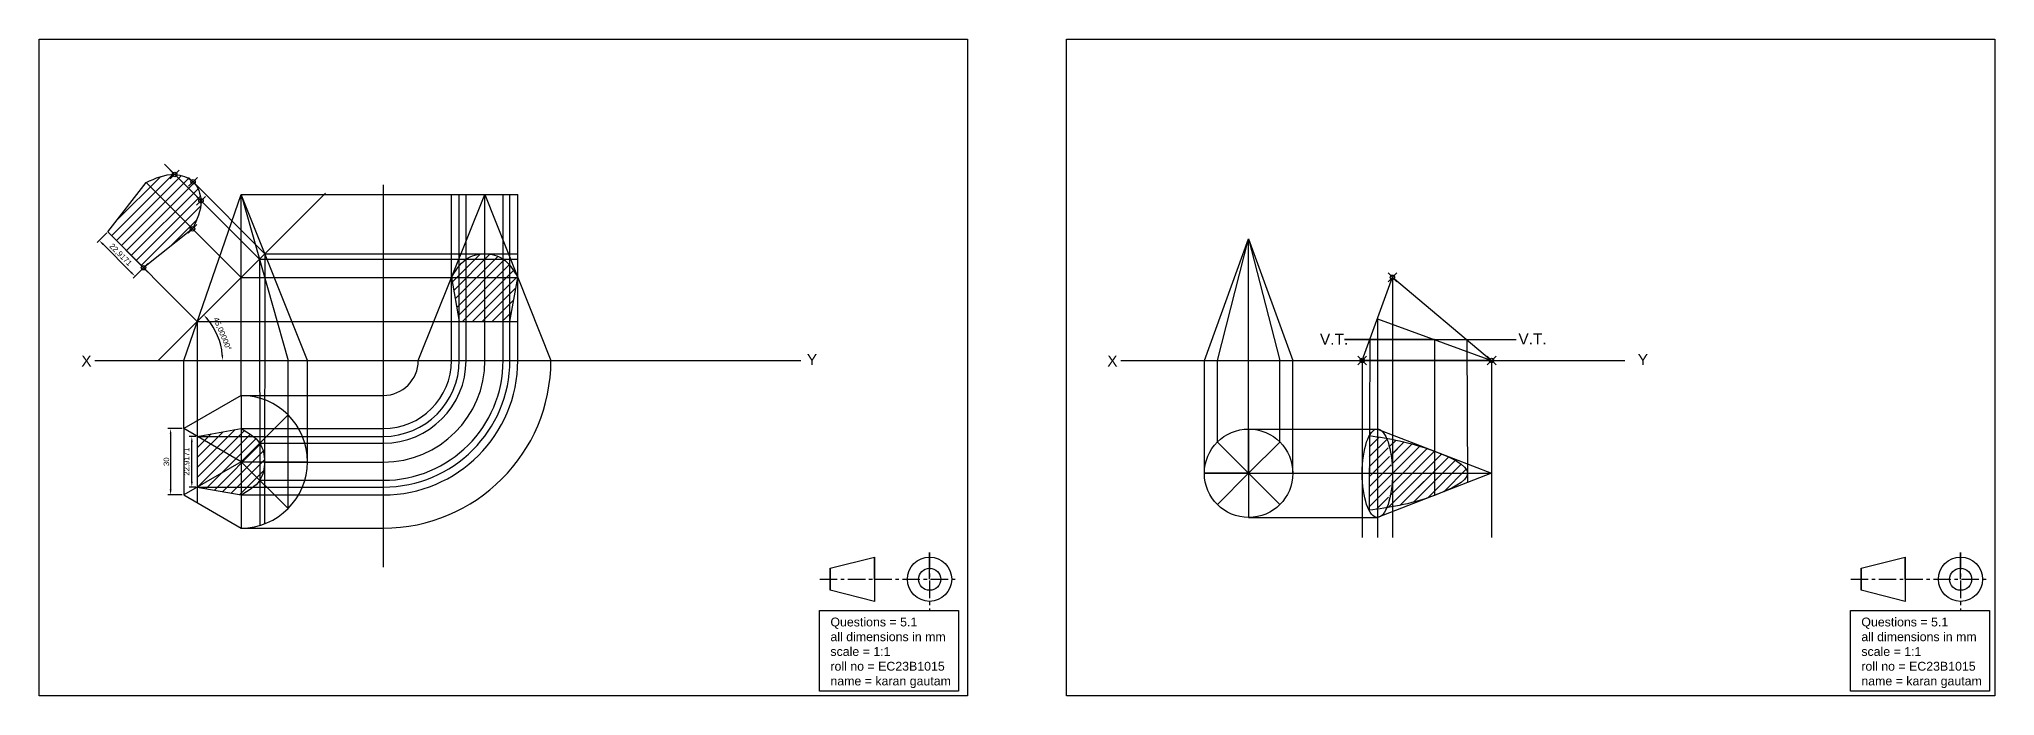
# Model space of a CAD drawing. Header units: millimetres. Extents: x 1164 to 2609, y 1949 to 2246.
# Drawn here: x 1724 to 2609, y 1949 to 2246 of the extents above; entities that cross this region are included whole.
import ezdxf

# ---------------------------------------------------------------- set-up
doc = ezdxf.new("R2010")
doc.units = ezdxf.units.MM
doc.header["$PDMODE"] = 35
doc.header["$PDSIZE"] = 2
doc.linetypes.add('CENTER', pattern=[50.8, 31.75, -6.35, 6.35, -6.35])
doc.styles.get("Standard").update_dxf_attribs({"font": 'arial.ttf'})
doc.dimstyles.new('ISO-25', dxfattribs={"dimtxt": 2.5, "dimasz": 2.5, "dimexe": 1.25, "dimexo": 0.625, "dimtad": 1, "dimtxsty": 'Standard', "dimcen": 2.5, "dimadec": 0, "dimazin": 0, "dimtfac": 1, "dimtmove": 0, "dimatfit": 3, "dimfxl": 1, "dimarcsym": 0})

msp = doc.modelspace()

# ---------------------------------------------------------------- texts
at = {"attachment_point": 1}
for s, width, insert, char_height in [('V.T.', 8.7361336, (2303.76566, 2112.43703), 5), ('V.T.', 8.7361336, (2393.53591, 2112.55972), 5), ('X', 8.7361336, (1743.45075, 2102.53297), 5), ('Y', 8.7361336, (2071.66589, 2103.19505), 5), ('X', 8.7361336, (2207.55343, 2102.53297), 5), ('Y', 8.7361336, (2447.52248, 2103.19505), 5), ('Questions = 5.1\\Pall dimensions in mm\\Pscale = 1:1\\Proll no = EC23B1015\\Pname = karan gautam', 79.9157601, (2082.32157, 1984.02073), 4), ('Questions = 5.1\\Pall dimensions in mm\\Pscale = 1:1\\Proll no = EC23B1015\\Pname = karan gautam', 79.9157601, (2548.66557, 1984.02073), 4)]:
    msp.add_mtext_dynamic_manual_height_columns(s, width=width, gutter_width=12.5, heights=[0], dxfattribs=dict(at, insert=insert, char_height=char_height))

# ---------------------------------------------------------------- blocks, each defined once
blk = doc.blocks.new('*D8')
at = {"color": 0, "lineweight": -2, "transparency": 16777216}
blk.add_arc((1778.26, 2100.31), 29.09, 4.92596, 40.07404, dxfattribs=at)
at = {"color": 0, "transparency": 16777216}
for points in [[(1800.22, 2118.75), (1800.83, 2119.32), (1798.83, 2120.88)], [(1807.66, 2102.82), (1806.83, 2102.79), (1807.35, 2100.31)]]:
    blk.add_solid(points, dxfattribs=at)
at = {"layer": 'Defpoints', "color": 0, "transparency": 16777216}
for p in [(1853.91, 2175.95), (1806.36, 2107.84), (1749.57, 2100.31), (1778.26, 2100.31), (2068.91, 2100.31)]:
    blk.add_point(p, dxfattribs=at)
at = {"color": 0, "transparency": 16777216, "insert": (1807.1, 2112.25), "char_height": 2.5, "attachment_point": 5, "rotation": 292.5}
blk.add_mtext('45,00000°', dxfattribs=at)
blk = doc.blocks.new('*D10')
at = {"color": 0, "lineweight": -2, "transparency": 16777216}
for p, q in [((1754.95, 2157.98), (1750.67, 2153.7)), ((1753.32, 2152.82), (1765.99, 2140.15)), ((1771.16, 2141.78), (1766.87, 2137.5))]:
    blk.add_line(p, q, dxfattribs=at)
at = {"color": 0, "transparency": 16777216}
for points in [[(1753.62, 2153.11), (1753.03, 2152.52), (1751.55, 2154.58)], [(1766.29, 2140.44), (1765.7, 2139.85), (1767.76, 2138.38)]]:
    blk.add_solid(points, dxfattribs=at)
at = {"layer": 'Defpoints', "color": 0, "transparency": 16777216}
for p in [(1755.4, 2158.43), (1771.6, 2142.22), (1767.76, 2138.38)]:
    blk.add_point(p, dxfattribs=at)
at = {"color": 0, "transparency": 16777216, "insert": (1761.16, 2147.99), "char_height": 2.5, "attachment_point": 5, "rotation": 315}
blk.add_mtext('22,9171', dxfattribs=at)
blk = doc.blocks.new('*D11')
at = {"color": 0, "lineweight": -2, "transparency": 16777216}
for p, q in [((1795.3, 2065.96), (1792.2, 2065.96)), ((1793.45, 2045.54), (1793.45, 2063.46)), ((1795.3, 2043.04), (1792.2, 2043.04))]:
    blk.add_line(p, q, dxfattribs=at)
at = {"color": 0, "transparency": 16777216}
for points in [[(1793.03, 2063.46), (1793.86, 2063.46), (1793.45, 2065.96)], [(1793.03, 2045.54), (1793.86, 2045.54), (1793.45, 2043.04)]]:
    blk.add_solid(points, dxfattribs=at)
at = {"layer": 'Defpoints', "color": 0, "transparency": 16777216}
for p in [(1793.45, 2065.96), (1795.92, 2065.96), (1795.92, 2043.04)]:
    blk.add_point(p, dxfattribs=at)
at = {"color": 0, "transparency": 16777216, "insert": (1791.32, 2054.5), "char_height": 2.5, "attachment_point": 5, "rotation": 90}
blk.add_mtext('22,9171', dxfattribs=at)
blk = doc.blocks.new('*D12')
at = {"color": 0, "lineweight": -2, "transparency": 16777216}
for p, q in [((1789.16, 2069.5), (1782.61, 2069.5)), ((1783.86, 2067), (1783.86, 2042)), ((1789.16, 2039.5), (1782.61, 2039.5))]:
    blk.add_line(p, q, dxfattribs=at)
at = {"color": 0, "transparency": 16777216}
for points in [[(1783.44, 2067), (1784.28, 2067), (1783.86, 2069.5)], [(1783.44, 2042), (1784.28, 2042), (1783.86, 2039.5)]]:
    blk.add_solid(points, dxfattribs=at)
at = {"layer": 'Defpoints', "color": 0, "transparency": 16777216}
for p in [(1789.78, 2069.5), (1783.86, 2039.5), (1789.78, 2039.5)]:
    blk.add_point(p, dxfattribs=at)
at = {"color": 0, "transparency": 16777216, "insert": (1781.96, 2054.5), "char_height": 2.5, "attachment_point": 5, "rotation": 90}
blk.add_mtext('30', dxfattribs=at)
blk = doc.blocks.new('*U15')
at = {"color": 7, "true_color": 0xffffff}
blk.add_line((0, -10), (0, 10), dxfattribs=at)
blk = doc.blocks.new('*U16')
at = {"color": 0, "linetype": 'ByBlock', "lineweight": -2, "transparency": 16777216}
for p, rotation in [((2264.44, 2056.35), 45.00000000000001), ((2278.58, 2056.35), 315), ((2261.51, 2049.28), 90), ((2264.44, 2042.21), 135), ((2271.51, 2039.28), 180), ((2278.58, 2042.21), 225), ((2281.51, 2049.28), 270)]:
    blk.add_blockref('*U15', p, dxfattribs=dict(at, rotation=rotation))
blk.add_blockref('*U15', (2271.51, 2059.28), dxfattribs=at)

# ---------------------------------------------------------------- dimensions: what is measured, and where the dimension line sits
at = {"color": 7, "true_color": 0xffffff}
dim = msp.add_angular_dim_2l(base=(1806.36076, 2107.83593), line1=((1749.56857, 2100.30754), (2068.90952, 2100.30754)), line2=((1778.26443, 2100.30754), (1853.9108, 2175.95391)), dimstyle='ISO-25', override={"dimadec": 5}, dxfattribs=at)
dim.commit()
dim.dimension.update_dxf_attribs({"geometry": '*D8', "text_midpoint": (1807.10319, 2112.25294)})
dim = msp.add_aligned_dim(p1=(1755.3951, 2158.42601), p2=(1771.59994, 2142.22117), distance=-5.43294, dimstyle='ISO-25', override={"dimdec": 4}, dxfattribs=at)
dim.commit()
dim.dimension.update_dxf_attribs({"geometry": '*D10', "text_midpoint": (1761.16014, 2147.98621)})
dim = msp.add_linear_dim(base=(1783.86141, 2039.49608), p1=(1789.78367, 2069.49608), p2=(1789.78367, 2039.49608), angle=90, dimstyle='ISO-25', dxfattribs=at)
dim.commit()
dim.dimension.update_dxf_attribs({"geometry": '*D12', "text_midpoint": (1781.95912, 2054.49608)})
dim = msp.add_linear_dim(base=(1793.44721, 2065.95762), p1=(1795.92282, 2043.04052), p2=(1795.92282, 2065.95762), angle=90, dimstyle='ISO-25', override={"dimdec": 4}, dxfattribs=at)
dim.commit()
dim.dimension.update_dxf_attribs({"geometry": '*D11', "text_midpoint": (1791.31982, 2054.49907)})

# ---------------------------------------------------------------- hatches: boundary and pattern name
h = msp.add_hatch()
h.set_pattern_fill('ANSI31', color=256)
h.paths.add_polyline_path([(1793.75012, 2159.82186), (1772.76424, 2180.80773), (1755.3951, 2158.42601), (1771.59994, 2142.22117)])
edge = h.paths.add_edge_path()
edge.add_spline(control_points=[(1785.6997, 2184.40836), (1781.18875, 2184.61752), (1776.9765, 2182.71263), (1772.76424, 2180.80773)], knot_values=[0, 0, 0, 0, 13.427238225, 13.427238225, 13.427238225, 13.427238225], degree=3, periodic=0)
edge.add_line((1772.76424, 2180.80773), (1793.75012, 2159.82186))
edge.add_spline(control_points=[(1793.75012, 2159.82186), (1795.76101, 2163.94371), (1797.7719, 2168.06556), (1797.59253, 2172.51553)], knot_values=[0, 0, 0, 0, 13.26248635, 13.26248635, 13.26248635, 13.26248635], degree=3, periodic=0)
edge.add_line((1797.59253, 2172.51553), (1785.6997, 2184.40836))
edge = h.paths.add_edge_path(flags=17)
edge.add_spline(control_points=[(1797.59253, 2172.51553), (1797.47133, 2175.52248), (1796.35005, 2178.67924), (1794.25186, 2180.85423)], knot_values=[22.710240037, 22.710240037, 22.710240037, 22.710240037, 31.672000618, 31.672000618, 31.672000618, 31.672000618], degree=3, periodic=0)
edge.add_line((1794.25186, 2180.85423), (1794.02535, 2181.08148))
edge.add_spline(control_points=[(1794.02535, 2181.08148), (1791.85705, 2183.18646), (1788.71179, 2184.2687), (1785.6997, 2184.40836)], knot_values=[0, 0, 0, 0, 8.96574261, 8.96574261, 8.96574261, 8.96574261], degree=3, periodic=0)
edge.add_line((1785.6997, 2184.40836), (1797.59253, 2172.51553))
h = msp.add_hatch()
h.set_pattern_fill('ANSI31', color=256)
edge = h.paths.add_edge_path()
edge.add_line((1914.42314, 2137.80754), (1910.99947, 2137.80754))
edge.add_spline(control_points=[(1910.99947, 2137.80754), (1910.97021, 2137.75693), (1910.94096, 2137.70631), (1910.91171, 2137.65569)], knot_values=[0.051884834, 0.051884834, 0.051884834, 0.051884834, 0.220293741, 0.220293741, 0.220293741, 0.220293741], degree=3, periodic=0)
edge.add_line((1910.91171, 2137.65569), (1914.42314, 2117.93211))
edge.add_line((1914.42314, 2117.93211), (1914.42314, 2137.80754))
edge = h.paths.add_edge_path()
edge.add_spline(control_points=[(1914.42314, 2143.10625), (1913.14677, 2141.50216), (1912.06968, 2139.65897), (1910.99947, 2137.80754)], knot_values=[0.220293741, 0.220293741, 0.220293741, 0.220293741, 6.380916131, 6.380916131, 6.380916131, 6.380916131], degree=3, periodic=0)
edge.add_line((1910.99947, 2137.80754), (1914.42314, 2137.80754))
edge.add_line((1914.42314, 2137.80754), (1914.42314, 2143.10625))
h.paths.add_polyline_path([(1926.04443, 2146.07558), (1917.50742, 2146.07558), (1917.50742, 2137.80754), (1926.04443, 2137.80754)])
h.paths.add_polyline_path([(1926.04443, 2137.80754), (1917.50742, 2137.80754), (1917.50742, 2117.93211), (1926.04443, 2117.93211)])
h.paths.add_polyline_path([(1934.28395, 2146.07558), (1926.04443, 2146.07558), (1926.04443, 2137.80754), (1934.28395, 2137.80754)])
h.paths.add_polyline_path([(1934.28395, 2137.80754), (1926.04443, 2137.80754), (1926.04443, 2117.93211), (1934.28395, 2117.93211)])
h.paths.add_polyline_path([(1940.88468, 2137.80754), (1937.34024, 2137.80754), (1937.34024, 2117.93211)])
h.paths.add_polyline_path([(1937.34024, 2137.80754), (1934.28395, 2137.80754), (1934.28395, 2117.93211), (1937.34024, 2117.93211)])
edge = h.paths.add_edge_path()
edge.add_spline(control_points=[(1937.34024, 2143.21037), (1936.43396, 2144.30346), (1935.43629, 2145.28443), (1934.28395, 2146.07558)], knot_values=[28.224766129, 28.224766129, 28.224766129, 28.224766129, 32.490112254, 32.490112254, 32.490112254, 32.490112254], degree=3, periodic=0)
edge.add_line((1934.28395, 2146.07558), (1934.28395, 2137.80754))
edge.add_line((1934.28395, 2137.80754), (1937.34024, 2137.80754))
edge.add_line((1937.34024, 2137.80754), (1937.34024, 2143.21037))
edge = h.paths.add_edge_path()
edge.add_spline(control_points=[(1940.88468, 2138.0083), (1939.76669, 2139.82024), (1938.64871, 2141.63218), (1937.34024, 2143.21037)], knot_values=[32.490112254, 32.490112254, 32.490112254, 32.490112254, 38.648328765, 38.648328765, 38.648328765, 38.648328765], degree=3, periodic=0)
edge.add_line((1937.34024, 2143.21037), (1937.34024, 2137.80754))
edge.add_line((1937.34024, 2137.80754), (1940.88468, 2137.80754))
edge.add_line((1940.88468, 2137.80754), (1940.88468, 2138.0083))
edge = h.paths.add_edge_path()
edge.add_spline(control_points=[(1917.50742, 2146.07558), (1916.33341, 2145.26087), (1915.32818, 2144.24367), (1914.42314, 2143.10625)], knot_values=[6.380916131, 6.380916131, 6.380916131, 6.380916131, 10.749205717, 10.749205717, 10.749205717, 10.749205717], degree=3, periodic=0)
edge.add_line((1914.42314, 2143.10625), (1914.42314, 2137.80754))
edge.add_line((1914.42314, 2137.80754), (1917.50742, 2137.80754))
edge.add_line((1917.50742, 2137.80754), (1917.50742, 2146.07558))
h.paths.add_polyline_path([(1917.50742, 2137.80754), (1914.42314, 2137.80754), (1914.42314, 2117.93211), (1917.50742, 2117.93211)])
edge = h.paths.add_edge_path()
edge.add_line((1926.04443, 2148.52182), (1925.72564, 2148.52182))
edge.add_spline(control_points=[(1925.72564, 2148.52182), (1922.76555, 2148.49344), (1919.81145, 2147.67446), (1917.50742, 2146.07558)], knot_values=[10.749205717, 10.749205717, 10.749205717, 10.749205717, 19.322014969, 19.322014969, 19.322014969, 19.322014969], degree=3, periodic=0)
edge.add_line((1917.50742, 2146.07558), (1926.04443, 2146.07558))
edge.add_line((1926.04443, 2146.07558), (1926.04443, 2148.52182))
edge = h.paths.add_edge_path()
edge.add_spline(control_points=[(1934.28395, 2146.07558), (1931.9619, 2147.66982), (1929.01178, 2148.49336), (1926.04443, 2148.52182)], knot_values=[0, 0, 0, 0, 8.594986781, 8.594986781, 8.594986781, 8.594986781], degree=3, periodic=0)
edge.add_line((1926.04443, 2148.52182), (1926.04443, 2146.07558))
edge.add_line((1926.04443, 2146.07558), (1934.28395, 2146.07558))
h = msp.add_hatch()
h.set_pattern_fill('ANSI31', color=256)
h.paths.add_polyline_path([(1815.76443, 2069.49608), (1795.91247, 2065.95762), (1815.76443, 2054.49608)])
h.paths.add_polyline_path([(1795.91247, 2065.95762), (1795.92282, 2043.04052), (1815.76443, 2054.49608)])
h.paths.add_polyline_path([(1815.76443, 2054.49608), (1795.92282, 2043.04052), (1815.76443, 2039.49608)])
edge = h.paths.add_edge_path()
edge.add_line((1815.76443, 2054.49608), (1815.76443, 2039.49608))
edge.add_spline(control_points=[(1815.76443, 2039.49608), (1819.01941, 2041.35143), (1822.27438, 2043.20678), (1824.16371, 2046.09681)], knot_values=[0, 0, 0, 0, 10.682574073, 10.682574073, 10.682574073, 10.682574073], degree=3, periodic=0)
edge.add_line((1824.16371, 2046.09681), (1815.76443, 2054.49608))
h.paths.add_polyline_path([(1824.15268, 2054.49608), (1815.76443, 2054.49608), (1824.16371, 2046.09681)], flags=17)
h.paths.add_polyline_path([(1824.14169, 2062.87333), (1815.76443, 2054.49608), (1824.15268, 2054.49608)])
edge = h.paths.add_edge_path()
edge.add_spline(control_points=[(1824.14169, 2062.87333), (1822.25083, 2065.76324), (1819.00763, 2067.62966), (1815.76443, 2069.49608)], knot_values=[0, 0, 0, 0, 10.678911427, 10.678911427, 10.678911427, 10.678911427], degree=3, periodic=0)
edge.add_line((1815.76443, 2069.49608), (1815.76443, 2054.49608))
edge.add_line((1815.76443, 2054.49608), (1824.14169, 2062.87333))
edge = h.paths.add_edge_path()
edge.add_spline(control_points=[(1824.16371, 2046.09681), (1825.6706, 2048.40183), (1826.30876, 2051.36505), (1826.32475, 2054.33633)], knot_values=[19.488699459, 19.488699459, 19.488699459, 19.488699459, 28.008894415, 28.008894415, 28.008894415, 28.008894415], degree=3, periodic=0)
edge.add_line((1826.32475, 2054.33633), (1826.32501, 2054.49608))
edge.add_line((1826.32501, 2054.49608), (1824.15268, 2054.49608))
edge.add_line((1824.15268, 2054.49608), (1824.16371, 2046.09681))
edge = h.paths.add_edge_path()
edge.add_spline(control_points=[(1826.32501, 2054.49608), (1826.31867, 2057.51518), (1825.67455, 2060.53057), (1824.14169, 2062.87333)], knot_values=[0, 0, 0, 0, 8.657093186, 8.657093186, 8.657093186, 8.657093186], degree=3, periodic=0)
edge.add_line((1824.14169, 2062.87333), (1824.15268, 2054.49608))
edge.add_line((1824.15268, 2054.49608), (1826.32501, 2054.49608))
h = msp.add_hatch()
h.set_pattern_fill('ANSI31', color=256)
edge = h.paths.add_edge_path()
edge.add_spline(control_points=[(2329.72497, 2065.75731), (2328.52238, 2065.94176), (2327.32681, 2066.11864), (2326.13125, 2066.29552)], knot_values=[0, 0, 0, 0, 4.083941727, 4.083941727, 4.083941727, 4.083941727], degree=3, periodic=0)
edge.add_line((2326.13125, 2066.29552), (2326.06216, 2049.28327))
edge.add_line((2326.06216, 2049.28327), (2329.72497, 2049.28327))
edge.add_line((2329.72497, 2049.28327), (2329.72497, 2065.75731))
edge = h.paths.add_edge_path()
edge.add_ellipse((2329.72497, 2049.28327), major_axis=(0, 20), ratio=0.341743063, start_angle=270, end_angle=322.16344298)
edge.add_spline(control_points=[(2333.91755, 2065.07854), (2332.50355, 2065.32254), (2331.1096, 2065.54494), (2329.72497, 2065.75731)], knot_values=[4.083941727, 4.083941727, 4.083941727, 4.083941727, 8.786056275, 8.786056275, 8.786056275, 8.786056275], degree=3, periodic=0)
edge.add_line((2329.72497, 2065.75731), (2329.72497, 2049.28327))
edge.add_line((2329.72497, 2049.28327), (2336.55983, 2049.28327))
edge = h.paths.add_edge_path(flags=17)
edge.add_spline(control_points=[(2336.55983, 2064.59962), (2335.66976, 2064.76928), (2334.78984, 2064.92802), (2333.91755, 2065.07854)], knot_values=[8.786056275, 8.786056275, 8.786056275, 8.786056275, 11.686757461, 11.686757461, 11.686757461, 11.686757461], degree=3, periodic=0)
edge.add_ellipse((2329.72497, 2049.28327), major_axis=(0, 20), ratio=0.341743063, start_angle=270, end_angle=322.16344298, ccw=False)
edge.add_line((2336.55983, 2049.28327), (2336.55983, 2064.59962))
edge = h.paths.add_edge_path()
edge.add_spline(control_points=[(2355.56929, 2059.28327), (2348.37544, 2061.97847), (2342.2595, 2063.51314), (2336.55983, 2064.59962)], knot_values=[11.686757461, 11.686757461, 11.686757461, 11.686757461, 30.261689527, 30.261689527, 30.261689527, 30.261689527], degree=3, periodic=0)
edge.add_line((2336.55983, 2064.59962), (2336.55983, 2049.28327))
edge.add_line((2336.55983, 2049.28327), (2355.56929, 2049.28327))
edge.add_line((2355.56929, 2049.28327), (2355.56929, 2059.28327))
edge = h.paths.add_edge_path()
edge.add_spline(control_points=[(2370.49539, 2049.3065), (2370.46073, 2052.99916), (2362.5129, 2056.68181), (2355.56929, 2059.28327)], knot_values=[30.261689527, 30.261689527, 30.261689527, 30.261689527, 48.190496186, 48.190496186, 48.190496186, 48.190496186], degree=3, periodic=0)
edge.add_line((2357.8599, 2058.39696), (2355.56929, 2059.28327))
edge.add_line((2355.56929, 2059.28327), (2355.56929, 2049.28327))
edge.add_line((2355.56929, 2049.28327), (2370.49551, 2049.28327))
edge.add_line((2370.49551, 2049.28327), (2370.49539, 2049.3065))
edge.add_spline(control_points=[(2370.49539, 2049.3065), (2370.49546, 2049.29876), (2370.4955, 2049.29101), (2370.49551, 2049.28327)], knot_values=[48.190496186, 48.190496186, 48.190496186, 48.190496186, 48.228100181, 48.228100181, 48.228100181, 48.228100181], degree=3, periodic=0)
edge = h.paths.add_edge_path()
edge.add_spline(control_points=[(2355.56929, 2039.28327), (2362.53318, 2041.87458), (2370.49694, 2045.58282), (2370.49551, 2049.28327)], knot_values=[0, 0, 0, 0, 17.966410654, 17.966410654, 17.966410654, 17.966410654], degree=3, periodic=0)
edge.add_line((2370.49551, 2049.28327), (2355.56929, 2049.28327))
edge.add_line((2355.56929, 2049.28327), (2355.56929, 2039.28327))
edge.add_line((2355.56929, 2039.28327), (2358.14522, 2040.27997))
edge = h.paths.add_edge_path()
edge.add_line((2355.56929, 2049.28327), (2336.55983, 2049.28327))
edge.add_line((2336.55983, 2049.28327), (2336.55983, 2034.10342))
edge.add_spline(control_points=[(2336.55983, 2034.10342), (2342.26566, 2035.12554), (2348.38547, 2036.61011), (2355.56929, 2039.28327)], knot_values=[66.194510834, 66.194510834, 66.194510834, 66.194510834, 84.728323981, 84.728323981, 84.728323981, 84.728323981], degree=3, periodic=0)
edge.add_line((2355.56929, 2039.28327), (2355.56929, 2049.28327))
edge = h.paths.add_edge_path()
edge.add_ellipse((2329.72497, 2049.28327), major_axis=(0, 20), ratio=0.341743063, start_angle=218.67262647, end_angle=270)
edge.add_line((2336.55983, 2049.28327), (2329.72497, 2049.28327))
edge.add_line((2329.72497, 2049.28327), (2329.72497, 2033.03209))
edge.add_spline(control_points=[(2329.72497, 2033.03209), (2331.13507, 2033.22917), (2332.55501, 2033.43724), (2333.99587, 2033.66869)], knot_values=[87.532784781, 87.532784781, 87.532784781, 87.532784781, 92.305371637, 92.305371637, 92.305371637, 92.305371637], degree=3, periodic=0)
edge = h.paths.add_edge_path()
edge.add_line((2329.72497, 2049.28327), (2326.06216, 2049.28327))
edge.add_line((2326.06216, 2049.28327), (2325.99411, 2032.5257))
edge.add_spline(control_points=[(2325.99411, 2032.5257), (2327.23516, 2032.69163), (2328.47621, 2032.85755), (2329.72497, 2033.03209)], knot_values=[92.305371637, 92.305371637, 92.305371637, 92.305371637, 96.531877844, 96.531877844, 96.531877844, 96.531877844], degree=3, periodic=0)
edge.add_line((2329.72497, 2033.03209), (2329.72497, 2049.28327))
edge = h.paths.add_edge_path(flags=17)
edge.add_ellipse((2329.72497, 2049.28327), major_axis=(0, 20), ratio=0.341743063, start_angle=218.67262647, end_angle=270, ccw=False)
edge.add_spline(control_points=[(2333.99587, 2033.66869), (2334.84255, 2033.80469), (2335.69645, 2033.94876), (2336.55983, 2034.10342)], knot_values=[84.728323981, 84.728323981, 84.728323981, 84.728323981, 87.532784781, 87.532784781, 87.532784781, 87.532784781], degree=3, periodic=0)
edge.add_line((2336.55983, 2034.10342), (2336.55983, 2049.28327))
h = msp.add_hatch()
h.set_pattern_fill('ANSI31', color=256)
edge = h.paths.add_edge_path()
edge.add_line((2355.56929, 2049.28327), (2336.55983, 2049.28327))
edge.add_line((2336.55983, 2049.28327), (2336.55983, 2034.10342))
edge.add_spline(control_points=[(2336.55983, 2034.10342), (2342.26566, 2035.12554), (2348.38547, 2036.61011), (2355.56929, 2039.28327)], knot_values=[66.194510834, 66.194510834, 66.194510834, 66.194510834, 84.728323981, 84.728323981, 84.728323981, 84.728323981], degree=3, periodic=0)
edge.add_line((2355.56929, 2039.28327), (2355.56929, 2049.28327))
edge = h.paths.add_edge_path()
edge.add_spline(control_points=[(2355.56929, 2059.28327), (2348.37544, 2061.97847), (2342.2595, 2063.51314), (2336.55983, 2064.59962)], knot_values=[11.686757461, 11.686757461, 11.686757461, 11.686757461, 30.261689527, 30.261689527, 30.261689527, 30.261689527], degree=3, periodic=0)
edge.add_line((2336.55983, 2064.59962), (2336.55983, 2049.28327))
edge.add_line((2336.55983, 2049.28327), (2355.56929, 2049.28327))
edge.add_line((2355.56929, 2049.28327), (2355.56929, 2059.28327))

# ---------------------------------------------------------------- linework, layer by layer
at = {"color": 7, "true_color": 0xffffff}
for p, q in [((1824.03248, 2146.07558), (1781.03229, 2189.07578)), ((1815.76443, 2137.80754), (1772.76424, 2180.80773)), ((1772.76424, 2180.80773), (1793.75012, 2159.82186)), ((1826.47872, 2148.52182), (1794.02535, 2181.08148)), ((1880.07322, 2179.78136), (1880.07322, 2006.84704)), ((1778.26443, 2100.30754), (1853.9108, 2175.95391)), ((1789.78367, 2100.30754), (1815.76443, 2175.30754)), ((1815.76443, 2100.30754), (1815.76443, 2175.30754)), ((1815.76443, 2175.30754), (1836.97764, 2100.30754)), ((1845.76443, 2100.30754), (1815.76443, 2175.30754)), ((1815.76443, 2175.30754), (1940.88468, 2175.30754)), ((1895.88468, 2100.30754), (1926.04443, 2175.30754)), ((1910.88468, 2100.30754), (1910.88468, 2175.30754)), ((1914.42314, 2100.30754), (1914.42314, 2175.30754)), ((1917.50742, 2100.30754), (1917.50742, 2175.30754)), ((1926.04443, 2100.30754), (1926.04443, 2175.30754)), ((1926.04443, 2175.30754), (1955.88468, 2100.30754)), ((1934.28395, 2100.30754), (1934.28395, 2175.30754)), ((1937.34024, 2100.30754), (1937.34024, 2175.30754)), ((1940.88468, 2100.30754), (1940.88468, 2175.30754)), ((1795.889, 2117.93211), (1755.3951, 2158.42601)), ((2251.51293, 2100.30754), (2271.51293, 2155.30754)), ((2257.3708, 2100.30754), (2271.51293, 2155.30754)), ((2271.51293, 2100.30754), (2271.51293, 2155.30754)), ((2271.51293, 2155.30754), (2291.51293, 2100.30754)), ((2271.51293, 2155.30754), (2285.65507, 2100.30754)), ((1795.889, 2117.93211), (1826.47872, 2148.52182)), ((1824.03248, 2146.07558), (1824.19048, 2025.70369)), ((1824.03248, 2146.07558), (1940.88468, 2146.07558)), ((1826.47872, 2148.52182), (1826.27907, 2026.39906)), ((1826.47872, 2148.52182), (1940.88468, 2148.52182)), ((1815.76443, 2137.80754), (1940.88468, 2137.80754)), ((2322.89011, 2100.30754), (2336.55983, 2137.89928)), ((2336.55983, 2137.89928), (2381.41361, 2100.30754)), ((2336.55983, 2137.89928), (2336.55983, 2100.30754)), ((1795.889, 2117.93211), (1795.92602, 2035.94979)), ((1795.889, 2117.93211), (1940.88468, 2117.93211)), ((2329.72497, 2119.10341), (2381.41361, 2100.30754)), ((2329.72497, 2119.10341), (2329.72497, 2100.30754)), ((2355.56929, 2109.70547), (2314.83473, 2109.70547)), ((2314.83473, 2109.70547), (2392.58742, 2109.70547)), ((2326.30754, 2109.70547), (2325.99411, 2032.5257)), ((2355.56929, 2109.70547), (2355.56929, 2039.28327)), ((2370.20016, 2109.70547), (2370.51612, 2045.06667)), ((1789.78367, 2069.49608), (1789.78367, 2100.30754)), ((1815.76443, 2084.49608), (1815.76443, 2100.30754)), ((1836.97764, 2033.28288), (1836.97764, 2100.30754)), ((1845.76443, 2054.49608), (1845.76443, 2100.30754)), ((2251.51293, 2049.28327), (2251.51293, 2100.30754)), ((2257.3708, 2063.4254), (2257.3708, 2100.30754)), ((2271.51293, 2069.28327), (2271.51293, 2100.30754)), ((2285.65507, 2063.4254), (2285.65507, 2100.30754)), ((2291.51293, 2049.28327), (2291.51293, 2100.30754)), ((2381.41361, 2100.30754), (2322.89011, 2100.30754)), ((2322.89011, 2100.30754), (2322.89011, 2020.30754)), ((2329.72497, 2100.30754), (2329.72497, 2020.30754)), ((2336.55983, 2100.30754), (2336.55983, 2020.30754)), ((2381.41361, 2100.30754), (2381.41361, 2020.30754)), ((1815.76443, 2084.49608), (1815.76443, 2054.49608)), ((1815.76443, 2084.49608), (1880.07322, 2084.49608)), ((1815.76443, 2054.49608), (1836.97764, 2075.70928)), ((1815.76443, 2054.49608), (1789.78367, 2069.49608)), ((1795.91247, 2065.95762), (1880.07322, 2065.95762)), ((1815.76443, 2069.49608), (1880.07322, 2069.49608)), ((1824.14169, 2062.87333), (1880.07322, 2062.87333)), ((2271.51293, 2069.28327), (2271.51293, 2029.28327)), ((2271.51293, 2069.28327), (2329.72497, 2069.28327)), ((2329.72497, 2069.28327), (2381.41361, 2049.28327)), ((1815.76443, 2054.49608), (1789.78367, 2039.49608)), ((1815.76443, 2054.49608), (1845.76443, 2054.49608)), ((1815.76443, 2054.49608), (1836.97764, 2033.28288)), ((1815.76443, 2054.49608), (1815.76443, 2024.49608)), ((1826.32475, 2054.33633), (1880.07322, 2054.33633)), ((1824.16371, 2046.09681), (1880.07322, 2046.09681)), ((2251.51293, 2049.28327), (2291.51293, 2049.28327)), ((2271.51293, 2049.28327), (2381.41361, 2049.28327)), ((2381.41361, 2049.28327), (2329.72497, 2029.28327)), ((1795.92282, 2043.04052), (1880.07322, 2043.04052)), ((1815.76443, 2039.49608), (1880.07322, 2039.49608)), ((2271.51293, 2029.28327), (2329.72497, 2029.28327)), ((1815.76443, 2024.49608), (1880.07322, 2024.49608))]:
    msp.add_line(p, q, dxfattribs=at)
at = {"color": 3}
for p, q in [((1755.3951, 2158.42601), (1772.76424, 2180.80773)), ((1793.75012, 2159.82186), (1771.59994, 2142.22117)), ((1771.59994, 2142.22117), (1755.3951, 2158.42601)), ((1910.88468, 2137.80754), (1914.42314, 2117.93211)), ((1937.34024, 2117.93211), (1940.88468, 2137.80754)), ((1914.42314, 2117.93211), (1937.34024, 2117.93211)), ((1795.91247, 2065.95762), (1815.76443, 2069.49608)), ((1795.91247, 2065.95762), (1795.92282, 2043.04052)), ((2326.13125, 2066.29552), (2325.99411, 2032.5257)), ((1795.92282, 2043.04052), (1815.76443, 2039.49608))]:
    msp.add_line(p, q, dxfattribs=at)
at = {"color": 1}
for p, q in [((1749.56857, 2100.30754), (2068.90952, 2100.30754)), ((2213.67126, 2100.30754), (2441.61293, 2100.30754))]:
    msp.add_line(p, q, dxfattribs=at)
for p, q in [((2082.20251, 2006.34732), (2102.20251, 2011.34732)), ((2102.20251, 2001.34732), (2102.20251, 2011.34732)), ((2102.20251, 2011.34732), (2102.20251, 1991.34732)), ((2127.20251, 2001.34732), (2127.20251, 2013.48141)), ((2548.54651, 2006.34732), (2568.54651, 2011.34732)), ((2568.54651, 2001.34732), (2568.54651, 2011.34732)), ((2568.54651, 2011.34732), (2568.54651, 1991.34732)), ((2593.54651, 2001.34732), (2593.54651, 2013.48141)), ((2082.20251, 2001.34732), (2082.20251, 2006.34732)), ((2082.20251, 2006.34732), (2082.20251, 1996.34732)), ((2082.20251, 1996.34732), (2082.20251, 2006.34732)), ((2548.54651, 2001.34732), (2548.54651, 2006.34732)), ((2548.54651, 2006.34732), (2548.54651, 1996.34732)), ((2548.54651, 1996.34732), (2548.54651, 2006.34732)), ((2102.20251, 1991.34732), (2082.20251, 1996.34732)), ((2568.54651, 1991.34732), (2548.54651, 1996.34732))]:
    msp.add_line(p, q)
at = {"linetype": 'CENTER', "ltscale": 0.25}
for p, q in [((2127.20251, 2013.48141), (2127.20251, 1987.22029)), ((2593.54651, 2013.48141), (2593.54651, 1987.22029)), ((2077.49673, 2001.34732), (2102.20251, 2001.34732)), ((2102.20251, 2001.34732), (2139.49325, 2001.34732)), ((2543.84074, 2001.34732), (2568.54651, 2001.34732)), ((2568.54651, 2001.34732), (2605.83725, 2001.34732))]:
    msp.add_line(p, q, dxfattribs=at)
for points in [[(1724.37561, 2245.61497), (2144.37561, 2245.61497), (2144.37561, 1948.61497), (1724.37561, 1948.61497)], [(2189.0763, 2245.61497), (2609.0763, 2245.61497), (2609.0763, 1948.61497), (2189.0763, 1948.61497)], [(2077.44866, 1987.22029), (2140.23961, 1987.22029), (2140.23961, 1950.7731), (2077.44866, 1950.7731)], [(2543.79266, 1987.22029), (2606.58362, 1987.22029), (2606.58362, 1950.7731), (2543.79266, 1950.7731)]]:
    msp.add_lwpolyline(points, close=True)
at = {"color": 7, "true_color": 0xffffff}
msp.add_lwpolyline([(1815.76443, 2084.49608), (1789.78367, 2069.49608), (1789.78367, 2039.49608), (1815.76443, 2024.49608)], dxfattribs=at)
msp.add_circle((2271.51293, 2049.28327), 20, dxfattribs=at)
for centre, radius in [((2127.20251, 2001.34732), 10), ((2593.54651, 2001.34732), 10), ((2127.20251, 2001.34732), 5), ((2593.54651, 2001.34732), 5)]:
    msp.add_circle(centre, radius)
for centre, radius, end in [((1880.07322, 2100.30754), 30.81146, 0), ((1880.07322, 2100.30754), 34.34992, 0), ((1880.07322, 2100.30754), 45.97121, 0), ((1880.07322, 2100.30754), 57.26702, 0), ((1880.07322, 2100.30754), 60.81146, 0), ((1880.07322, 2100.30754), 37.4342, 0), ((1880.07322, 2100.30754), 54.21073, 0), ((1880.07322, 2100.30754), 15.81146, 0), ((1880.07322, 2100.30754), 75.81146, 0), ((1815.76443, 2054.49608), 30, 90)]:
    msp.add_arc(centre, radius, 270, end, dxfattribs=at)
msp.add_ellipse((2329.72497, 2049.28327), major_axis=(0, 20), ratio=0.341743063, dxfattribs=at)
at = {"color": 3}
for points in [[(1772.76424, 2180.80773), (1785.6997, 2184.40836), (1794.02535, 2181.08148), (1797.59253, 2172.51553), (1793.75012, 2159.82186)], [(1910.88468, 2137.6089), (1917.50742, 2146.07558), (1926.04443, 2148.52182), (1934.28395, 2146.07558), (1940.88468, 2138.0083)], [(1815.76443, 2069.49608), (1824.14169, 2062.87333), (1826.32501, 2054.49608), (1824.16371, 2046.09681), (1815.76443, 2039.49608)], [(2326.13125, 2066.29552), (2355.56929, 2059.28327), (2370.49551, 2049.28327), (2355.56929, 2039.28327), (2325.99411, 2032.5257)]]:
    msp.add_spline(points, degree=3, dxfattribs=at)
at = {"color": 7, "true_color": 0xffffff}
for p in [(1785.6997, 2184.40836), (1794.02535, 2181.08148), (1797.59253, 2172.51553), (1793.75012, 2159.82186), (1771.59994, 2142.22117), (2336.55983, 2137.89928), (2322.89011, 2100.30754), (2381.41361, 2100.30754)]:
    msp.add_point(p, dxfattribs=at)

# ---------------------------------------------------------------- block references
msp.add_blockref('*U16', (0, 0), dxfattribs=at)

msp.set_redraw_order([(e.dxf.handle, doc.entitydb.next_handle()) for e in msp.query("TEXT MTEXT ATTDEF DIMENSION ARC_DIMENSION")])  # texts and dimensions are drawn at this point

doc.saveas('drawing.dxf')
